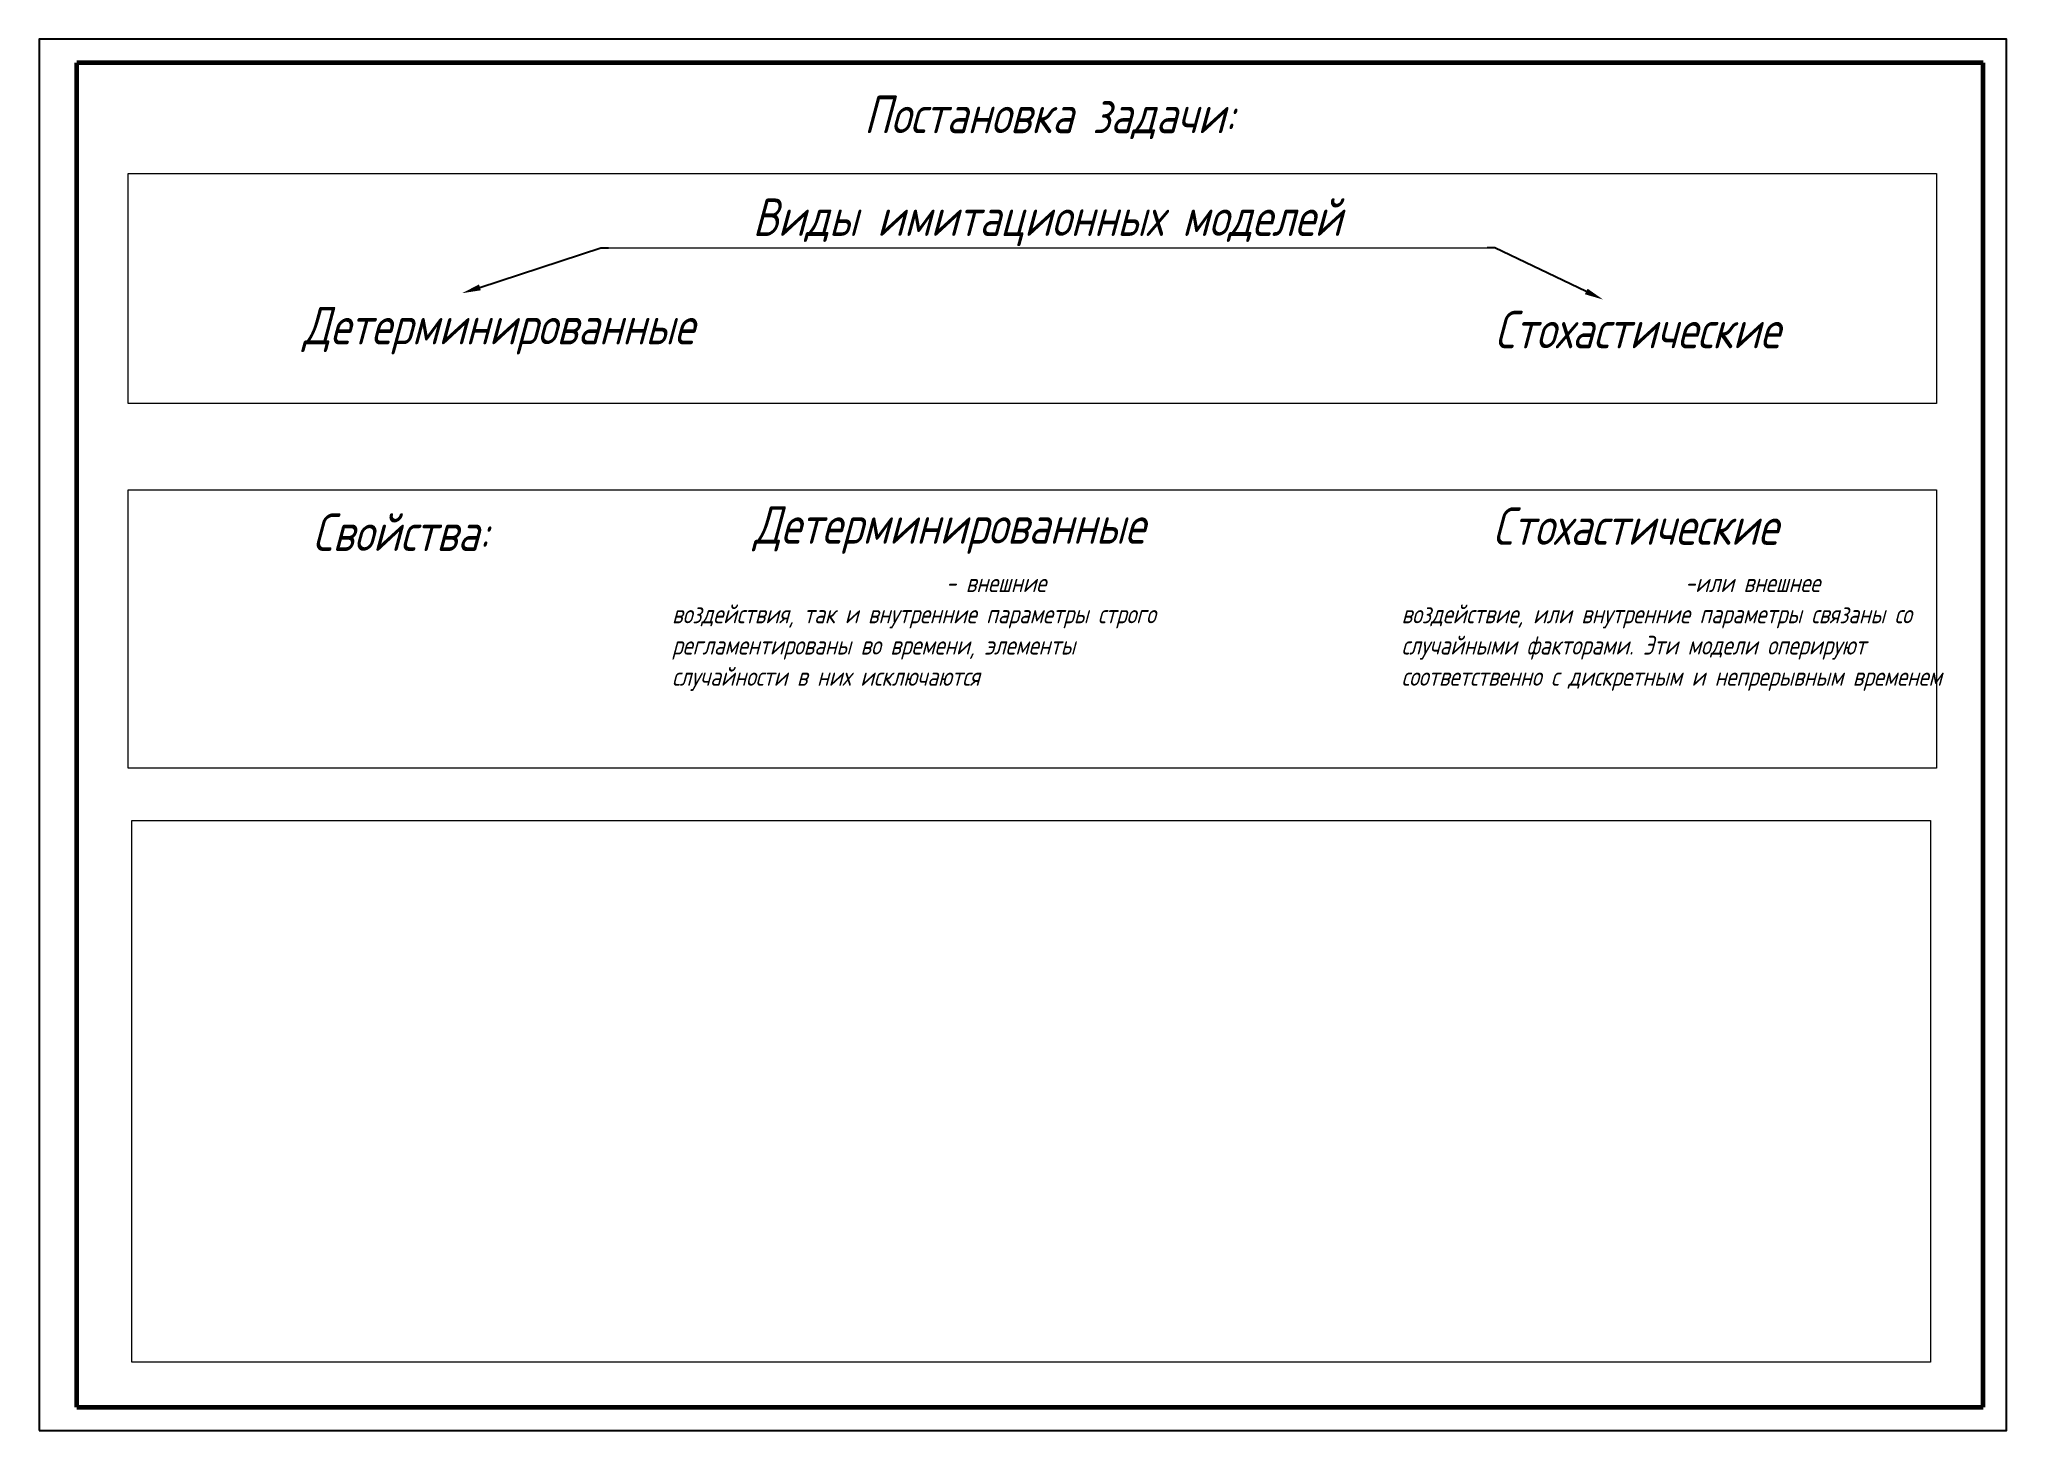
# Model space of a CAD drawing. Header units: millimetres. Extents: x 7434 to 16916, y 795 to 4488.
# Drawn here: x 12798 to 14898, y 3003 to 4488 of the extents above; entities that cross this region are included whole.
import ezdxf
from ezdxf import colors
from ezdxf.entities.mleader import LeaderData, LeaderLine
from ezdxf.math import Vec2, Vec3

# ---------------------------------------------------------------- set-up
doc = ezdxf.new("R2010")
doc.units = ezdxf.units.MM
doc.styles.add('GOST 2.304', font='CS_Gost2304.shx', dxfattribs={"oblique": 15})
picture_1 = doc.add_image_def('image5.tif', size_in_pixel=(1020, 307))

msp = doc.modelspace()

# ---------------------------------------------------------------- texts
at = {"color": 7, "char_height": 40, "attachment_point": 5, "style": 'GOST 2.304'}
for s, insert in [('\\A1;Постановка задачи:', (13875.8, 4404.9)), ('\\A1;Виды имитационных моделей', (13873.5, 4293)), ('\\A1;Детерминированные', (13287.9, 4177.3)), ('\\A1;Стохастические', (14503.3, 4178.5)), ('\\A1;Свойства:', (13183.2, 3962.2)), ('\\A1;Детерминированные', (13768.9, 3964.5)), ('\\A1;Стохастические', (14501.2, 3968.7))]:
    msp.add_mtext(s, dxfattribs=dict(at, insert=insert))
at = {"color": 7, "lineweight": 0}
note = msp.add_mtext_dynamic_manual_height_columns('                                                         ', width=517.728, gutter_width=21.8, heights=[5.5, 287.4], dxfattribs=dict(at, insert=(12933.6, 3918.3), char_height=10, attachment_point=1, style='GOST 2.304'))
for column, words in zip(note.columns.linked_columns, ['{\\H2x;- внешние воздействия, так и внутренние параметры строго регламентированы во времени, элементы случайности в них исключаются}']):
    column.text = words
note = msp.add_mtext_dynamic_manual_height_columns('                                                         {\\H2x; }', width=575.41, gutter_width=23.4, heights=[5.5, 287.4], dxfattribs=dict(at, insert=(13653, 3918.3), char_height=10, attachment_point=1, style='GOST 2.304'))
for column, words in zip(note.columns.linked_columns, ['{\\H2x;-или внешнее воздействие, или внутренние параметры связаны со случайными факторами. Эти модели оперируют соответственно с дискретным и непрерывным временем}']):
    column.text = words

# ---------------------------------------------------------------- linework, layer by layer
at = {"color": 7, "linetype": 'Continuous', "lineweight": 60}
for p, q in [((14872.7, 4463.3), (12837.7, 4463.3)), ((12837.7, 3028.3), (12837.7, 4463.3)), ((14872.7, 3028.3), (14872.7, 4463.3)), ((12837.7, 3028.3), (14872.7, 3028.3))]:
    msp.add_line(p, q, dxfattribs=at)
at = {"color": 7, "lineweight": 0}
msp.add_line((13397.2, 4265.9), (14351.3, 4265.9), dxfattribs=at)
at = {"color": 7, "linetype": 'Continuous', "lineweight": 25}
msp.add_lwpolyline([(12797.7, 3003.3), (14897.7, 3003.3), (14897.7, 4488.3), (12797.7, 4488.3), (12797.7, 3003.3)], dxfattribs=at)
at = {"color": 7, "lineweight": 0}
for points in [[(12892.4, 4345), (14822.9, 4345), (14822.9, 4099.5), (12892.4, 4099.5)], [(12892.4, 4007.6), (14822.9, 4007.6), (14822.9, 3710.5), (12892.4, 3710.5)]]:
    msp.add_lwpolyline(points, close=True, dxfattribs=at)

msp.set_redraw_order([(e.dxf.handle, doc.entitydb.next_handle()) for e in msp.query("TEXT MTEXT ATTDEF DIMENSION ARC_DIMENSION")])  # texts and dimensions are drawn at this point

# ---------------------------------------------------------------- pictures from other files: only their frames are drawn
at = {"lineweight": 0}
image = msp.add_image(picture_1, insert=(12896.5, 3076.5), size_in_units=(1919.9, 577.9), dxfattribs=at)
image.dxf.flags = 7

# ---------------------------------------------------------------- leaders
at = {"color": 7, "lineweight": 0}
ml = msp.add_multileader_mtext('Standard', dxfattribs=at)
ml.set_content('', color=7, style='GOST 2.304')
ml.set_leader_properties()
ml.build(insert=Vec2(0, 0))
ml.multileader.update_dxf_attribs({"arrow_head_size": 20})
ctx = ml.context
ctx.base_point, ctx.char_height, ctx.arrow_head_size, ctx.plane_origin = Vec3(13405.2, 4265.9), 10, 20, Vec3(13249, 4217.3)
notes = []
notes.append((ctx, [(0, (1, 1, 0), (13397.2, 4265.9), (1, 0), 8, [(0, [(13249, 4217.3)], 0, [])])]))
ctx.mtext.insert, ctx.mtext.flow_direction = Vec3(13407.2, 4270.9), 5
ml = msp.add_multileader_mtext('Standard', dxfattribs=at)
ml.set_content('', color=7, style='GOST 2.304')
ml.set_leader_properties()
ml.build(insert=Vec2(0, 0))
ml.multileader.update_dxf_attribs({"arrow_head_size": 20})
ctx = ml.context
ctx.base_point, ctx.char_height, ctx.arrow_head_size, ctx.plane_origin = Vec3(14339.3, 4265.9), 10, 20, Vec3(14467, 4210.5)
ctx.text_align_type = 2
notes.append((ctx, [(0, (1, 1, 0), (14351.3, 4265.9), (-1, 0), 8, [(0, [(14467, 4210.5)], 0, [])])]))
ctx.mtext.insert, ctx.mtext.alignment, ctx.mtext.flow_direction = Vec3(14341.3, 4270.9), 3, 5
for ctx, leaders in notes:
    for number, flags, end, landing, length, lines in leaders:
        leader = LeaderData()
        leader.index, (leader.has_last_leader_line, leader.has_dogleg_vector, leader.attachment_direction) = number, flags
        leader.last_leader_point, leader.dogleg_vector, leader.dogleg_length = Vec3(end), Vec3(landing), length
        for number, points, colour, breaks in lines:
            line = LeaderLine()
            line.index, line.vertices, line.color, line.breaks = number, Vec3.list(points), colors.encode_raw_color(colour), breaks
            leader.lines.append(line)
        ctx.leaders.append(leader)

doc.saveas('drawing.dxf')
